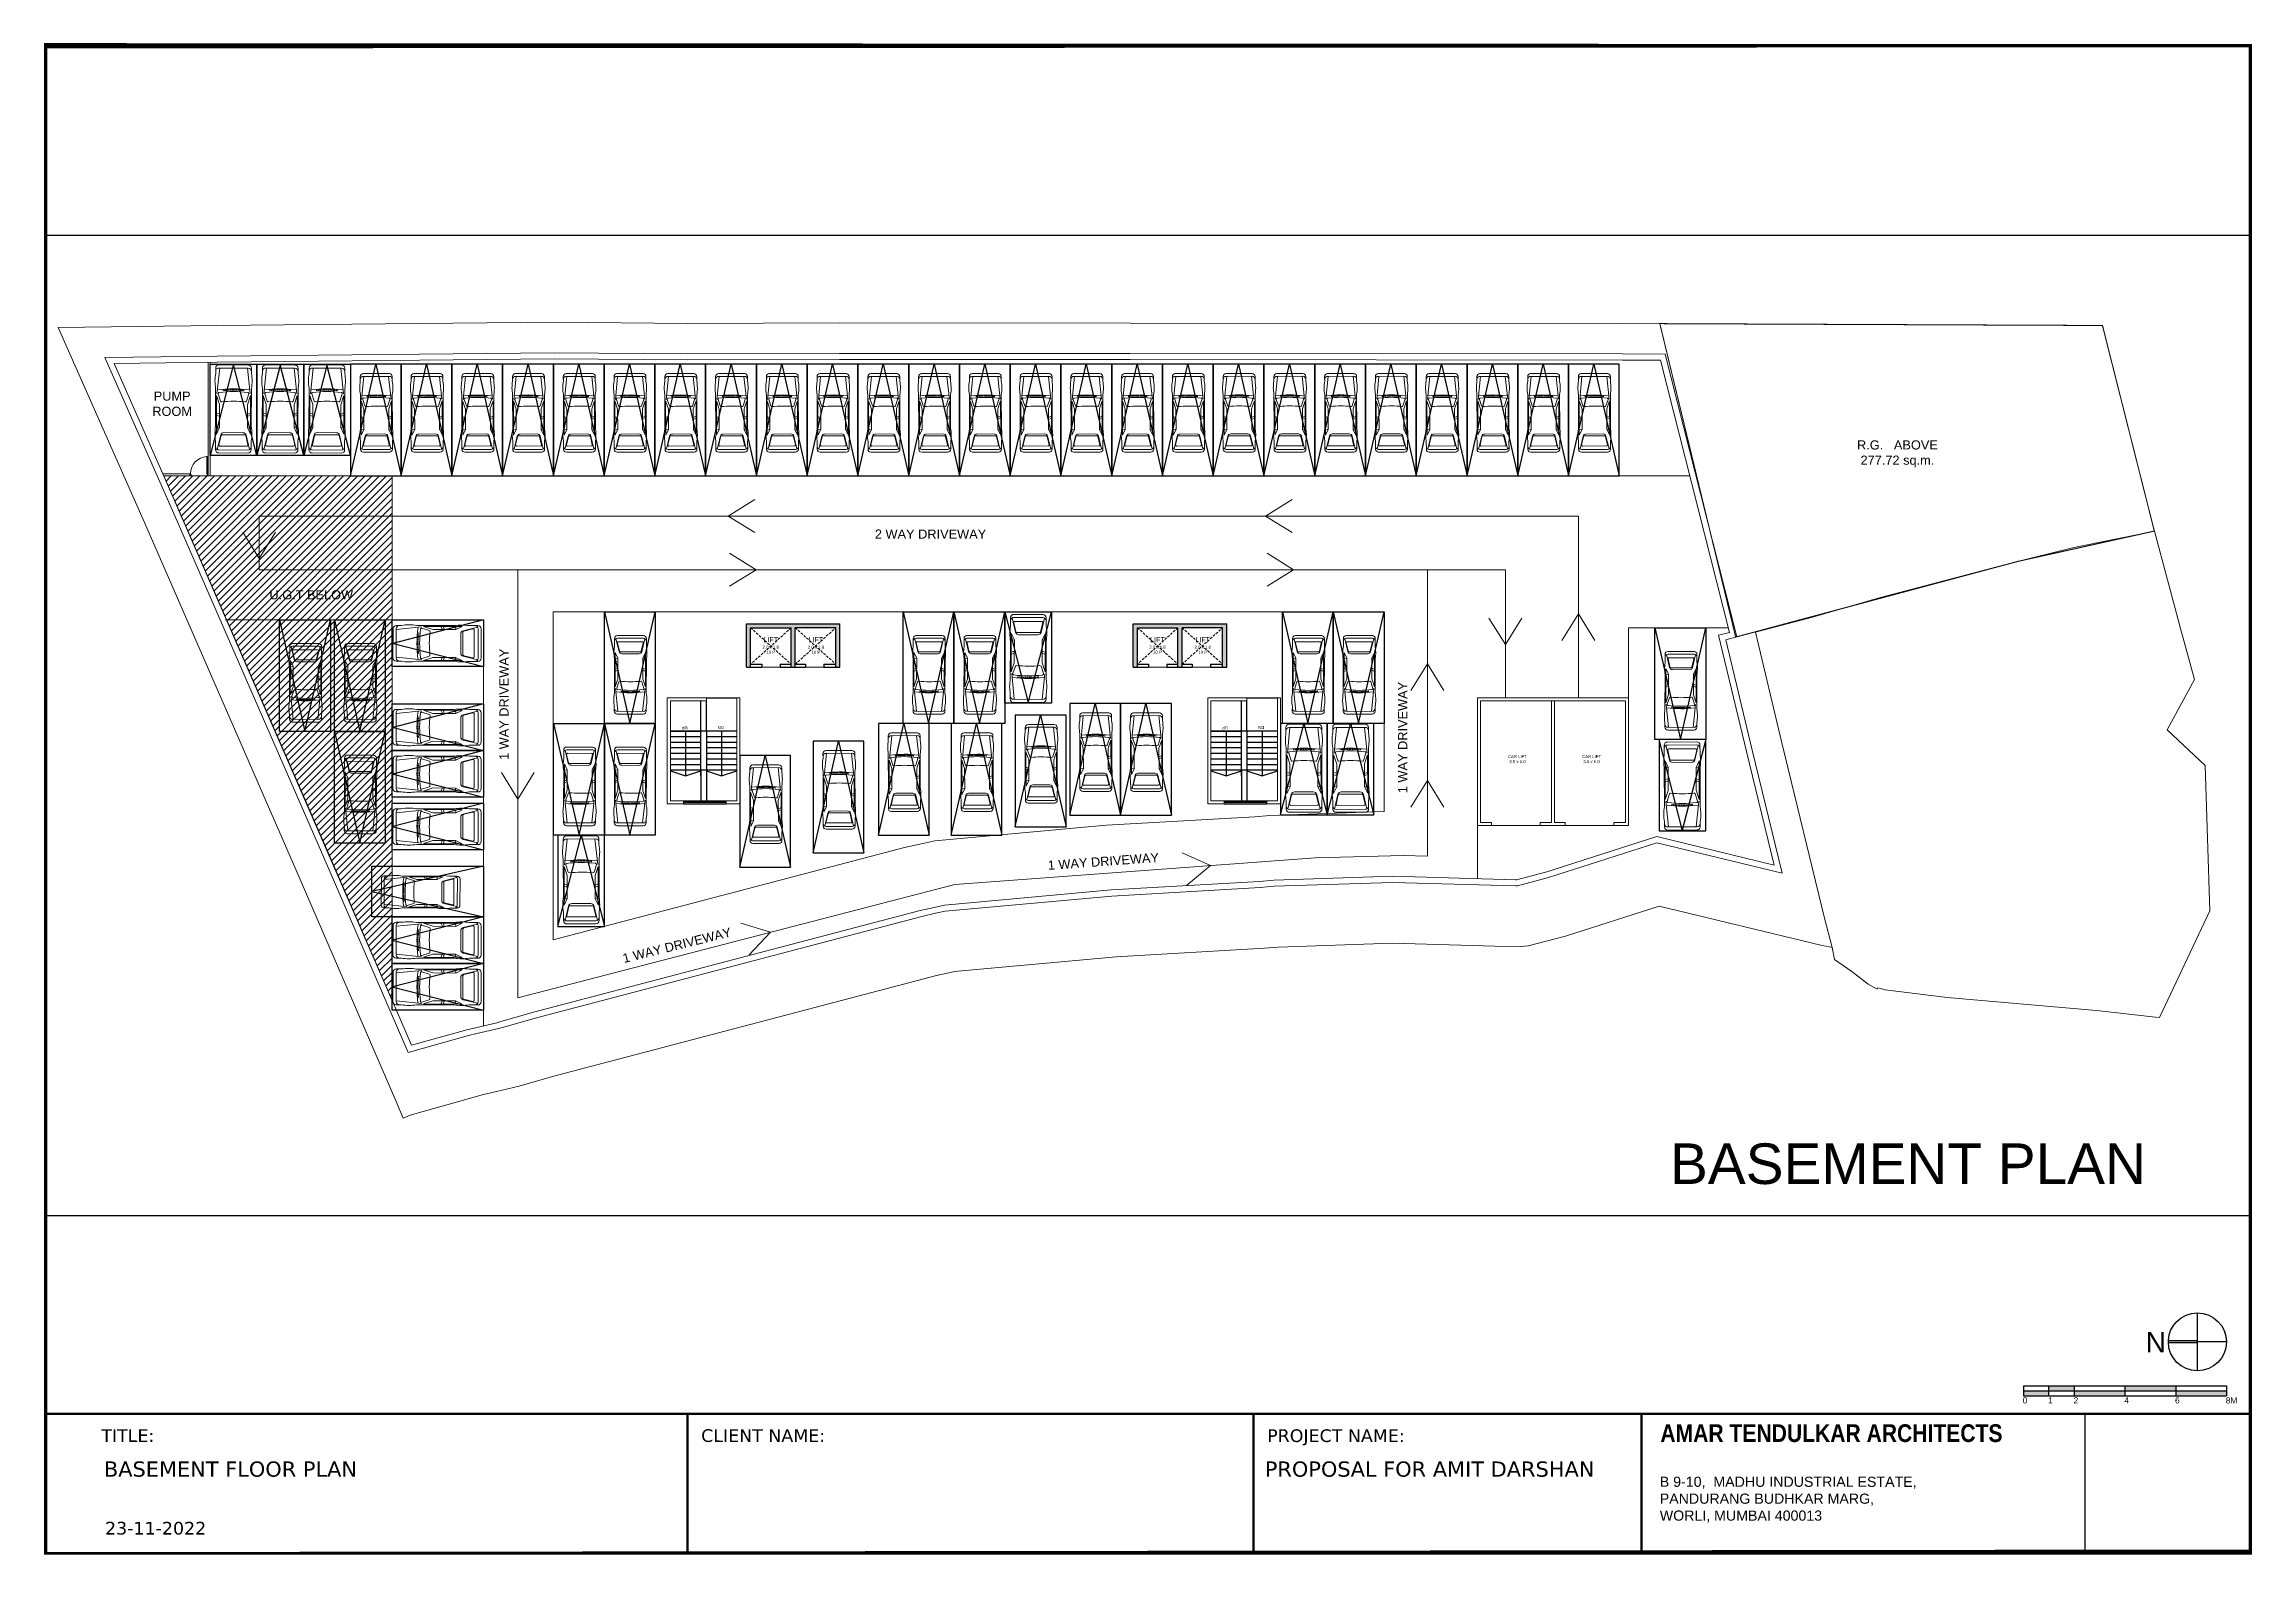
# Model space of a CAD drawing. Header units: inches. Extents: x 27644242 to 29005101, y -955243 to 216979.
# Drawn here: x 28689497 to 28798238, y 80426 to 154831 of the extents above; entities that cross this region are included whole.
import ezdxf

# ---------------------------------------------------------------- set-up
doc = ezdxf.new("R2010")
doc.units = ezdxf.units.IN
doc.header["$MEASUREMENT"] = 0
doc.header["$XCLIPFRAME"] = 0
doc.linetypes.add('HIDDEN', pattern=[0.375, 0.25, -0.125])
doc.layers.get('Defpoints').update_dxf_attribs({"color": 8})
for name, color, linetype, lineweight in [('AHC-A-COLUMN', 210, 'Continuous', 30), ('AHC-A-DUCT', 14, 'HIDDEN', 5), ('ATA_FORMAT', 7, 'Continuous', 50), ('CAR', 251, 'Continuous', 18), ('CAR BLOCKS', 1, 'Continuous', 13), ('Columns', 1, 'Continuous', 25), ('DOOR', 4, 'Continuous', 0), ('DOORS', 1, 'Continuous', 9), ('ELEVATION', 40, 'Continuous', 13), ('FURN', 250, 'Continuous', 0), ('RVA Site Boundary', 17, 'Continuous', 15), ('WALL', 7, 'Continuous', 20)]:
    doc.layers.add(name, color=color, linetype=linetype, lineweight=lineweight)
for name, color, linetype in [('ATA_FORMAT TEXT', 7, 'Continuous'), ('KPA Elevation Line 3', 252, 'Continuous'), ('KPA General Plan Line', 1, 'Continuous'), ('KPA Glass', 152, 'Continuous'), ('KPA Stair Line', 253, 'Continuous'), ('KPA Text', 7, 'Continuous'), ('text', 7, 'Continuous')]:
    doc.layers.add(name, color=color, linetype=linetype)
doc.styles.add('AMITS', font='arial.ttf')
doc.styles.add('arial', font='arial.ttf')
doc.styles.add('Notes', font='arial.ttf', dxfattribs={"height": 3})
doc.styles.get("Standard").update_dxf_attribs({"font": 'swiss.ttf'})
doc.styles.add('WORKING', font='arial.ttf')
picture_1 = doc.add_image_def('image1.jpg', size_in_pixel=(796, 763))

msp = doc.modelspace()

# ---------------------------------------------------------------- texts
at = {"layer": 'ATA_FORMAT TEXT', "insert": (28792999.40277253, 91359.85013952035, -1642.283168638189), "char_height": 1006.912642080031, "width": 698.187881861237, "attachment_point": 1, "style": 'Notes'}
msp.add_mtext('N', dxfattribs=at)
at = {"layer": 'ATA_FORMAT TEXT', "ltscale": 10, "attachment_point": 1, "rotation": 359.99716919179184}
for s, width, heights, insert, char_height in [('{\\fVerdana|b0|i0|c0|p34;TITLE:}', 43.03389641996762, [0], (28692313.52133311, 86567.43104651441, -1.917575e-09), 625), ('{\\fVerdana|b0|i0|c0|p34;CLIENT NAME:}', 9651.650664459914, [0], (28721857.74022997, 86567.38976475467, -1.917575e-09), 625), ('{\\fVerdana|b0|i0|c0|p34;PROJECT NAME:}', 9018.00198808685, [0], (28749736.14860857, 86564.31708807369, -1.917575e-09), 625), ('{\\W0.85;\\fArial|b1|i0|c0|p34;AMAR TENDULKAR ARCHITECTS}', 18866.82737044618, [0], (28769104.19775713, 86814.41487139334), 875), ('{\\fVerdana|b0|i0|c0|p34;BASEMENT FLOOR PLAN}', 22530.57236035541, [0], (28692438.52133311, 84981.35032454749, -1.917575e-09), 750), ('{\\fVerdana|b0|i0|c0|p34;PROPOSAL FOR AMIT DARSHAN}', 26143.05502451211, [3311.344637702859], (28749619.89169157, 84980.60161912312, -1.917575e-09), 750), ('{\\fVerdana|b0|i0|c0|p34;23-11-2022}', 25.6002801094013, [0], (28692496.57186068, 82003.42496331652, -1.917575e-09), 625)]:
    msp.add_mtext_dynamic_manual_height_columns(s, width=width, gutter_width=9.687955009770244, heights=heights, dxfattribs=dict(at, insert=insert, char_height=char_height))
at = {"layer": 'ATA_FORMAT TEXT', "ltscale": 10, "insert": (28769075.44568289, 84230.59277609606), "char_height": 500, "attachment_point": 1, "rotation": 359.99716919179184, "style": 'arial'}
msp.add_mtext_dynamic_manual_height_columns('B 9-10,  MADHU INDUSTRIAL ESTATE, \\PPANDURANG BUDHKAR MARG,\\PWORLI, MUMBAI 400013', width=16250.5163098909, gutter_width=9.687955009770244, heights=[0], dxfattribs=at)
at = {"layer": 'text', "ltscale": 100, "attachment_point": 1, "style": 'AMITS'}
for s, insert, char_height, width in [('\\pxqc;PUMP \\PROOM', (28691209.71733772, 137708.7672100335), 450, 9182.571212805808), ('\\pxi-3,l4,qc,t4;R.G.^I  ABOVE\\P277.72 sq.m.', (28772345.73264696, 135302.9450860222), 450, 16420.0712127998), ('\\pxqc;2 WAY DRIVEWAY', (28724945.16648366, 130909.0186974993), 450, 16420.0712127998), ('\\pxqc;U.G.T BELOW', (28698062.85635149, 127916.4324076427), 450, 9182.571212805808), ('\\pxqc;BASEMENT PLAN', (28764388.60843558, 100655.596286204), 2000, 33824.26720622554)]:
    msp.add_mtext(s, dxfattribs=dict(at, insert=insert, char_height=char_height, width=width))
at = {"layer": 'text', "ltscale": 100, "char_height": 450, "width": 16420.0712127998, "attachment_point": 1, "style": 'AMITS'}
for insert, rotation in [((28711920.87966637, 114085.0504996638), 90.00000000029502), ((28756187.3628814, 112447.0504996638), 90.00000000029502), ((28733462.31374889, 114192.5473878069), 4.097951481476118), ((28712641.10305192, 108662.2634311668), 13.950410184919717)]:
    msp.add_mtext('\\pxqc;1 WAY DRIVEWAY', dxfattribs=dict(at, insert=insert, rotation=rotation))

# ---------------------------------------------------------------- blocks, each defined once
blk = doc.blocks.new('NORTH')
blk.add_hatch(color=256).paths.add_polyline_path([(313536.2000191541, 1906938.207708859), (313536.2000191541, 1906943.886641466, -0.01760348503420178), (313536.600019154, 1906943.886641466), (313536.600019154, 1906938.207708859), (313536.4000191541, 1906938.207708859)])
for p, q in [((313536.200019154, 1906938.207708861), (313536.200019154, 1906943.890162164)), ((313536.600019154, 1906938.207708861), (313536.600019154, 1906943.890162164)), ((313530.7175658499, 1906938.207708861), (313542.0824724581, 1906938.207708861)), ((313536.4000191542, 1906932.525255556), (313536.4000191541, 1906938.207708861))]:
    blk.add_line(p, q)
blk.add_circle((313536.4000191541, 1906938.207708861), 5.682453304156658)
blk = doc.blocks.new('SCALE BAR 1-200_cad-block.com')
at = {"layer": 'ATA_FORMAT TEXT'}
h = blk.add_hatch(color=256, dxfattribs=at)
h.dxf.hatch_style = 1
h.paths.add_polyline_path([(199.9999999999991, 1.13686837721616e-13), (149.9999999999982, 1.13686837721616e-13), (149.9999999999982, -4.999999999999886), (199.9999999999991, -4.999999999999886)])
h.paths.add_polyline_path([(149.9999999999982, 5.000000000000057), (99.99999999999818, 5.000000000000057), (99.99999999999818, 1.13686837721616e-13), (149.9999999999982, 1.13686837721616e-13)])
h.paths.add_polyline_path([(99.99999999999818, 1.13686837721616e-13), (49.99999999999909, 1.13686837721616e-13), (49.99999999999909, -4.999999999999886), (99.99999999999818, -4.999999999999886)])
h.paths.add_polyline_path([(49.99999999999909, 5.000000000000057), (24.99999999999818, 5.000000000000057), (24.99999999999818, 1.13686837721616e-13), (49.99999999999909, 1.13686837721616e-13)])
h.paths.add_polyline_path([(24.99999999999818, 1.13686837721616e-13), (-9.094947017729282e-13, 1.13686837721616e-13), (-9.094947017729282e-13, -4.999999999999886), (24.99999999999818, -4.999999999999886)])
for p, q in [((-9.094947017729282e-13, 5.000000000000057), (-9.094947017729282e-13, -4.999999999999886)), ((-9.094947017729282e-13, 5.000000000000057), (199.9999999999991, 5.000000000000057)), ((-9.094947017729282e-13, 1.13686837721616e-13), (99.99999999999818, 1.13686837721616e-13)), ((49.99999999999909, 5.000000000000057), (49.99999999999909, -4.999999999999886)), ((99.99999999999818, 5.000000000000057), (99.99999999999818, -4.999999999999886)), ((99.99999999999818, 5.000000000000057), (99.99999999999818, -4.999999999999886)), ((99.99999999999818, 5.000000000000057), (99.99999999999818, -4.999999999999886)), ((99.99999999999818, 5.000000000000057), (99.99999999999818, -4.999999999999886)), ((149.9999999999982, 5.000000000000057), (149.9999999999982, -4.999999999999886)), ((199.9999999999991, 5.000000000000057), (199.9999999999991, -4.999999999999886)), ((-9.094947017729282e-13, -4.999999999999886), (199.9999999999991, -4.999999999999886))]:
    blk.add_line(p, q, dxfattribs=at)
for points in [[(24.99999999999818, -4.999999999999886), (24.99999999999818, 5.000000000000057)], [(99.99999999999818, 1.13686837721616e-13), (199.9999999999991, 1.13686837721616e-13)]]:
    blk.add_lwpolyline(points, dxfattribs=at)
at = {"layer": 'ATA_FORMAT TEXT', "char_height": 5.999999999999999, "width": 11.21467780635343, "attachment_point": 1, "style": 'WORKING'}
for s, insert in [('0', (-0.6895203280473652, -6.470079134106527)), ('1', (24.31047967195354, -6.470079134106527)), ('2', (49.31047967195263, -6.470079134106527)), ('4', (99.31047967195354, -6.470079134106527)), ('6', (149.3104796719535, -6.470079134106527)), ('8', (199.3104796719535, -6.470079134106527)), ('M', (203.7874059020724, -6.486601814112646))]:
    blk.add_mtext(s, dxfattribs=dict(at, insert=insert))
blk = doc.blocks.new('A$C6E20521E-flat-1-flatten-1')
at = {"layer": 'DOORS', "color": 251}
for p, q in [((-899.9873282499611, -5.018892261432484e-05), (-899.9873286634684, 103.4984941276998)), ((-872.9877083823085, 103.4984942361407), (-899.9873286634684, 103.4984941276998)), ((1.370534300804138e-05, 1.455191522836685e-10), (-899.9873282499611, -1.481217623222619e-06)), ((-872.9877082370222, 67.49900052427984), (-872.9877083823085, 103.4984942361407)), ((-845.9880880042911, 67.49900063286259), (-872.9877082370222, 67.49900052427984)), ((-845.9880877882242, 13.49976011757462), (-845.9880880042911, 67.49900063286259)), ((-62.99910065159202, 103.4984974906001), (-62.99910404905677, 948.8991733481562)), ((-62.99910404905677, 948.8991733481562), (-26.99961033836007, 948.8991734928568)), ((-26.99960694089532, 103.4984976353007), (-62.99910065159202, 103.4984974906001)), ((-53.99922686442733, 13.49976329991841), (-53.99922708049417, 67.49900381497355)), ((-53.99922708049417, 67.49900381497355), (-26.999606795609, 67.49900392343989)), ((-26.99960694089532, 103.4984976353007), (-26.99961033836007, 948.8991734928568)), ((-26.99960694089532, 103.4984976353007), (1.329183578491211e-05, 103.4984977437707)), ((-26.999606795609, 67.49900392343989), (-26.99960694089532, 103.4984976353007)), ((1.370534300804138e-05, -4.657285171560943e-05), (1.329183578491211e-05, 103.4984977437707)), ((-859.4878978766501, -5.002611578674987e-05), (-899.9873282499611, -5.018892261432484e-05)), ((-40.49941666796803, -4.673542207456194e-05), (1.370534300804138e-05, -4.657285171560943e-05))]:
    blk.add_line(p, q, dxfattribs=at)
at = {"layer": 'DOORS', "color": 251, "extrusion": (0, 0, -1)}
for centre, major_axis, ratio, start_param, end_param in [((-26.99960694089532, 103.4984976353589), (-729.2673378727984, -428.7948433508517), 0.9999999999999949, 0.5315346146767524, 2.05976489707718), ((-859.4878979288042, 13.49976006335783), (-11.69117850705555, -6.749905084067657), 0.9999999999999948, 3.665191426771261, 5.235987753503633), ((-40.4994167201221, 13.49976335410975), (-11.69117850705555, -6.749905084067657), 0.9999999999999948, 5.235987753503633, 6.806784080361053)]:
    blk.add_ellipse(centre, major_axis=major_axis, ratio=ratio, start_param=start_param, end_param=end_param, dxfattribs=at)
blk = doc.blocks.new('2 STACK PARKING')
at = {"layer": 'CAR', "color": 5, "linetype": 'Continuous'}
for p, q in [((9295026.438808009, -1460451.30182579, -2.134687830094667e-09), (9295029.660501007, -1459164.519966546, -2.134682264991343e-09)), ((9295157.840647202, -1460451.630814252, -2.134460848562652e-09), (9295161.062340198, -1459164.848955008, -2.134455283459328e-09)), ((9295551.278186826, -1459023.412669063, -2.133781230559999e-09), (9295172.4294261, -1459022.464152117, -2.134435648128586e-09)), ((9295815.977438496, -1459250.661674543, -2.133323993111598e-09), (9295185.429169979, -1459095.94890314, -2.134413192569368e-09)), ((9295335.643700788, -1459220.483841914, -2.134153714280909e-09), (9295332.67990273, -1460404.259446009, -2.134158833900448e-09)), ((9295793.177614512, -1459272.336031726, -2.133363377179656e-09), (9295394.433521347, -1459174.560424161, -2.134052161641924e-09)), ((9295829.28072244, -1459318.641898103, -2.133301013221904e-09), (9295826.802245867, -1460308.574425483, -2.133305294504516e-09)), ((9295862.233917268, -1459060.699980287, -2.133244090375974e-09), (9296148.167520488, -1459197.164833045, -2.132750173032714e-09)), ((9297557.708830407, -1459064.944910859, -2.130315352881547e-09), (9295862.233917268, -1459060.699980287, -2.133244090375974e-09)), ((9295922.324941205, -1460231.015077197, -2.133140290058128e-09), (9295924.432353519, -1459389.289953887, -2.133136649746254e-09)), ((9296163.284658898, -1459061.453715708, -2.13272405991849e-09), (9296148.167520488, -1459197.164833045, -2.132750173032714e-09)), ((9296148.167520488, -1459197.164833045, -2.132750173032714e-09), (9297156.933810465, -1459199.690463376, -2.13100764553574e-09)), ((9297873.483380128, -1459029.22673316, -2.129769888742628e-09), (9296211.90927923, -1459025.066679452, -2.132640066491272e-09)), ((9296684.83552132, -1459062.759513384, -2.131823140916864e-09), (9296650.739729617, -1459198.423114202, -2.131882037467196e-09)), ((9296795.520191982, -1459063.036632637, -2.131631945905651e-09), (9296731.43521642, -1459198.625150066, -2.131742645314594e-09)), ((9297156.933810465, -1459199.690463376, -2.13100764553574e-09), (9297557.708830407, -1459064.944910859, -2.130315352881547e-09)), ((9297309.511520488, -1459248.316229767, -2.130744085127562e-09), (9297630.960714161, -1459144.955076962, -2.130188818695267e-09)), ((9297636.028302647, -1459088.32118157, -2.130180065020241e-09), (9298765.185868071, -1459206.904284694, -2.128229575471061e-09)), ((9297814.708455423, -1459358.527945474, -2.129871415650743e-09), (9297759.354150303, -1459363.170259481, -2.129967033832779e-09)), ((9297818.783250622, -1459409.099926106, -2.12986437691169e-09), (9297763.285167692, -1459413.307254786, -2.129960243453323e-09)), ((9297822.423060495, -1459459.815684548, -2.129858089559652e-09), (9297766.781537728, -1459463.443161872, -2.129954203877072e-09)), ((9297825.483719748, -1459510.385126105, -2.129852802623563e-09), (9297769.843285197, -1459513.577956076, -2.12994891506121e-09)), ((9297827.964527704, -1459561.097982774, -2.129848517313752e-09), (9297772.470409978, -1459563.711686848, -2.129944377005951e-09)), ((9297830.155579, -1459611.810113984, -2.129844732525174e-09), (9297774.518046161, -1459613.843966764, -2.12994083995045e-09)), ((9297831.766778942, -1459662.665685032, -2.129841949362981e-09), (9297776.13069702, -1459664.120024492, -2.129938054281965e-09)), ((9297832.798828322, -1459713.37491447, -2.129840166616629e-09), (9297777.163834557, -1459714.394631302, -2.129936269655947e-09)), ((9297833.395867588, -1459764.227946382, -2.12983913530011e-09), (9297777.76268744, -1459764.523283925, -2.129935235206617e-09)), ((9297833.558671713, -1459814.934999506, -2.129838854074751e-09), (9297777.926579721, -1459814.795714421, -2.129934952101591e-09)), ((9298759.685223617, -1459031.445501052, -2.128239077200359e-09), (9298530.057978185, -1459030.870587376, -2.128635731800337e-09)), ((9298762.046875563, -1460460.654601681, -2.128234997718824e-09), (9298765.26856856, -1459173.872742437, -2.1282294326155e-09)), ((9298898.519345049, -1460460.996285391, -2.127999257257409e-09), (9298901.741038045, -1459174.214426146, -2.127993692154085e-09)), ((9295547.343383163, -1460595.019267831, -2.133788027479806e-09), (9295168.494622437, -1460594.070750884, -2.134442445048393e-09)), ((9295813.177227862, -1460369.098548686, -2.133328830152718e-09), (9295181.862165978, -1460520.652015173, -2.13441935415765e-09)), ((9295790.467721652, -1460354.69893104, -2.133368058207234e-09), (9295391.239032399, -1460450.476668254, -2.134057679753389e-09)), ((9295858.48192522, -1460559.289483041, -2.133250571509791e-09), (9296145.095268749, -1460424.258105953, -2.132755479993488e-09)), ((9297553.956838356, -1460563.534413613, -2.130321834015364e-09), (9295858.48192522, -1460559.289483041, -2.133250571509791e-09)), ((9296145.095268749, -1460424.258105953, -2.132755479993488e-09), (9297153.861558726, -1460426.783736283, -2.131012952496514e-09)), ((9296159.532666847, -1460560.043218462, -2.132730541052308e-09), (9296145.095268749, -1460424.258105953, -2.132755479993488e-09)), ((9297869.548576465, -1460600.833331928, -2.129776685662436e-09), (9296207.974475566, -1460596.67327822, -2.13264686341108e-09)), ((9296681.08352927, -1460561.349016137, -2.131829622050681e-09), (9296647.66747788, -1460425.51638711, -2.131887344427971e-09)), ((9296791.768199932, -1460561.626135391, -2.131638427039469e-09), (9296728.36296468, -1460425.718422974, -2.131747952275368e-09)), ((9297153.861558726, -1460426.783736283, -2.131012952496514e-09), (9297553.956838356, -1460563.534413613, -2.130321834015364e-09)), ((9297306.680841336, -1460378.922586945, -2.130748974799539e-09), (9297627.608441336, -1460483.892047174, -2.130194609360197e-09)), ((9297632.392381502, -1460540.550607664, -2.130186345654949e-09), (9298762.129576052, -1460427.623059424, -2.128234854863262e-09)), ((9297812.42330952, -1460271.241942352, -2.129875362976905e-09), (9297757.092943978, -1460266.322509092, -2.129970939806081e-09)), ((9297816.751284396, -1460220.690999588, -2.129867886899143e-09), (9297761.27496473, -1460216.205826257, -2.129963715847246e-09)), ((9297820.644999342, -1460169.994102699, -2.129861160955357e-09), (9297765.022338128, -1460166.088055203, -2.129957242691618e-09)), ((9297823.95883827, -1460119.44062086, -2.129855436680559e-09), (9297768.335088836, -1460115.969220718, -2.129951520296593e-09)), ((9297826.6935513, -1460068.740822199, -2.129850712778999e-09), (9297771.213216977, -1460065.849273351, -2.129946548661957e-09)), ((9297829.13850767, -1460018.040298079, -2.129846489398674e-09), (9297773.511856524, -1460015.727875128, -2.129942578027078e-09)), ((9297831.004338203, -1459967.19343241, -2.129843266391479e-09), (9297775.37623614, -1459965.46052278, -2.129939357526176e-09)), ((9297832.290292656, -1459916.490006517, -2.129841045053379e-09), (9297776.661102436, -1459915.191719515, -2.129937138067742e-09)), ((9297833.141962515, -1459865.640601713, -2.129839573891859e-09), (9297777.51095868, -1459865.066694, -2.129935670039033e-09)), ((9298755.750419954, -1460603.052099819, -2.128245874120167e-09), (9298526.123174522, -1460602.477186144, -2.128642528720144e-09))]:
    blk.add_line(p, q, dxfattribs=at)
at = {"layer": 'CAR', "color": 5, "linetype": 'Continuous', "extrusion": (1.727384741427128e-15, 1.380506584136771e-30, -1)}
for centre, major_axis, ratio, start_param, end_param in [((9295171.868508514, -1459164.671431191, -2.134436617049065e-09), (100.3042289177643, -100.8077494232391), 0.9999999999998849, 2.354755850198277, 3.928431446659558), ((9298622.813589405, -1459173.558608333, -2.128475507172832e-09), (100.478643424459, -100.9830394790659), 0.9999999999998027, 3.9272892159279, 5.497488605212124), ((9298759.28605889, -1459173.900292043, -2.128239766711418e-09), (100.4786434244525, -100.9830394790593), 0.9999999999999326, 3.927289215927835, 5.497488605212189), ((9295168.645791123, -1460451.862445929, -2.134442183921914e-09), (100.3044381942612, -100.80795975029), 0.9999999999996046, 0.7839573940996849, 2.357633095283449)]:
    blk.add_ellipse(centre, major_axis=major_axis, ratio=ratio, start_param=start_param, end_param=end_param, dxfattribs=at)
at = {"layer": 'CAR', "color": 5, "linetype": 'Continuous', "extrusion": (1.727384741427128e-15, 8.874685183736383e-31, -1)}
blk.add_ellipse((9295303.517229905, -1459165.248194158, -2.134209209056506e-09), major_axis=(100.9830920608079, 100.4786957435627), ratio=0.9999999999999857, start_param=3.927289756978919, end_param=5.497487802361271, dxfattribs=at)
at = {"layer": 'CAR', "color": 5, "linetype": 'Continuous', "extrusion": (1.727384741427128e-15, 9.860761315262648e-31, -1)}
blk.add_ellipse((9295383.125605358, -1459220.676551949, -2.134071694763461e-09), major_axis=(33.65902089528596, 33.49089882816367), ratio=0.9999999999996841, start_param=3.928545189765841, end_param=5.735744042454043, dxfattribs=at)
at = {"layer": 'CAR', "color": 5, "linetype": 'Continuous', "extrusion": (1.727384741427137e-15, 6.594384129581896e-31, -1)}
blk.add_ellipse((9295875.978398582, -1461266.99091548, -2.133220348368675e-09), major_axis=(68.96206425907432, 2265.903245525958), ratio=0.9999999999991009, start_param=-0.1741516770139135, end_param=0.1183085555271117, dxfattribs=at)
at = {"layer": 'CAR', "color": 5, "linetype": 'Continuous', "extrusion": (1.727384741427128e-15, 7.888609052210118e-31, -1)}
blk.add_ellipse((9295781.780496491, -1459318.449092746, -2.133383064387421e-09), major_axis=(33.67199106240286, 33.50380421112319), ratio=0.9999999999999272, start_param=5.737583619485585, end_param=7.070139291979062, dxfattribs=at)
at = {"layer": 'CAR', "color": 5, "linetype": 'Continuous', "extrusion": (1.727384741427128e-15, 1.479114197289397e-30, -1)}
blk.add_ellipse((9295781.921819722, -1459389.043502819, -2.133382820267828e-09), major_axis=(100.517708367451, -101.022300525453), ratio=0.9999999999998512, start_param=4.165790884222622, end_param=5.497012688833586, dxfattribs=at)
at = {"layer": 'CAR', "color": 5, "linetype": 'Continuous', "extrusion": (1.727384741427127e-15, 9.229056293503634e-31, -1)}
blk.add_ellipse((9292570.643024309, -1459801.758330623, -2.138929934259493e-09), major_axis=(25.12340922383965, -4732.910168958866), ratio=0.9999999999991547, start_param=4.611167037090947, end_param=4.829234652298896, dxfattribs=at)
at = {"layer": 'CAR', "color": 5, "linetype": 'Continuous', "extrusion": (1.727384741427129e-15, 1.67632942359465e-30, -1)}
blk.add_ellipse((9297324.21250922, -1459293.663285686, -2.130718690863943e-09), major_axis=(33.62359755641985, -33.79238576226282), ratio=0.9999999999997994, start_param=2.251921085575994, end_param=3.610989443870058, dxfattribs=at)
at = {"layer": 'CAR', "color": 5, "linetype": 'Continuous', "extrusion": (1.727384741427127e-15, 9.860761315262648e-31, -1)}
blk.add_ellipse((9297645.6331301, -1459190.041404815, -2.130163473787858e-09), major_axis=(33.44248620236474, -33.61036524135078), ratio=0.9999999999999228, start_param=3.60986705753477, end_param=5.37848257967341, dxfattribs=at)
at = {"layer": 'CAR', "color": 5, "linetype": 'Continuous', "extrusion": (1.727384741427127e-15, 9.313797211056673e-31, -1)}
blk.add_ellipse((9292540.264119098, -1459801.682271495, -2.138982410316814e-09), major_axis=(13.41657772034649, 5189.273057177977), ratio=0.9999999999989146, start_param=1.448997990874595, end_param=1.69243113933281, dxfattribs=at)
at = {"layer": 'CAR', "color": 5, "linetype": 'Continuous', "extrusion": (1.727384741427127e-15, 9.313797211056673e-31, -0.9999999999999999)}
blk.add_ellipse((9292599.069515068, -1459801.829501525, -2.138880830773103e-09), major_axis=(-10.6839107654894, -5248.547646320263), ratio=0.999999999999136, start_param=4.579638022057148, end_param=4.846076111029837, dxfattribs=at)
at = {"layer": 'CAR', "color": 5, "linetype": 'Continuous', "extrusion": (1.727384741427127e-15, 9.321500930834222e-31, -0.9999999999999997)}
for centre, start_param, end_param in [((9298197.22008901, -1460847.607581149, -2.129210670891462e-09), -0.17888798503589, 0.1784986527604464), ((9298202.386465637, -1458784.096338155, -2.12920174657131e-09), 2.962704668553904, 3.320091306350239)]:
    blk.add_ellipse(centre, major_axis=(4.983764769070905, 1846.967656246575), ratio=0.9999999999994426, start_param=start_param, end_param=end_param, dxfattribs=at)
at = {"layer": 'CAR', "color": 5, "linetype": 'Continuous', "extrusion": (1.727384741427129e-15, -5.916456789157589e-31, -1)}
blk.add_ellipse((9295300.295750108, -1460451.944899214, -2.134214773791554e-09), major_axis=(100.9830570062914, 100.4786608641385), ratio=0.9999999999999848, start_param=2.356493831613128, end_param=3.926692016621437, dxfattribs=at)
at = {"layer": 'CAR', "color": 5, "linetype": 'Continuous', "extrusion": (1.727384741427129e-15, 1.774937036747277e-30, -1)}
blk.add_ellipse((9295380.162177179, -1460404.304421933, -2.134076813744076e-09), major_axis=(33.49091626788691, -33.65903842255545), ratio=0.9999999999991023, start_param=0.5474415265260282, end_param=2.354638145189695, dxfattribs=at)
at = {"layer": 'CAR', "color": 5, "linetype": 'Continuous', "extrusion": (1.727384741427126e-15, 9.506390205495403e-31, -1)}
blk.add_ellipse((9295883.273868205, -1458353.095030813, -2.133207746285767e-09), major_axis=(8.05035651377325, 2266.938301073066), ratio=0.9999999999985448, start_param=2.994315227749973, end_param=3.286775058868014, dxfattribs=at)
at = {"layer": 'CAR', "color": 5, "linetype": 'Continuous', "extrusion": (1.727384741427128e-15, 1.97215226305253e-30, -1)}
blk.add_ellipse((9295779.301650165, -1460308.529304785, -2.133387346308743e-09), major_axis=(33.50380421110123, -33.67199106238079), ratio=0.9999999999998156, start_param=-0.7869518554955146, end_param=0.5456023509164051, dxfattribs=at)
at = {"layer": 'CAR', "color": 5, "linetype": 'Continuous', "extrusion": (1.727384741427126e-15, -9.860761315262648e-32, -1)}
blk.add_ellipse((9295779.814959968, -1460230.547927439, -2.13338645962522e-09), major_axis=(100.5177083674455, -101.0223005254475), ratio=0.9999999999998026, start_param=-0.78462370844907, end_param=0.5465978343653517, dxfattribs=at)
at = {"layer": 'CAR', "color": 5, "linetype": 'Continuous', "extrusion": (1.727384741427127e-15, 2.958228394578796e-30, -1)}
blk.add_ellipse((9297321.608713586, -1460333.649712281, -2.130723188620791e-09), major_axis=(33.79240328952486, 33.6236149961357), ratio=0.9999999999997156, start_param=2.67219560151217, end_param=4.0312642390599, dxfattribs=at)
at = {"layer": 'CAR', "color": 5, "linetype": 'Continuous', "extrusion": (1.727384741427127e-15, 1.183291357831518e-30, -1)}
blk.add_ellipse((9297642.506435597, -1460438.879754234, -2.130168874792232e-09), major_axis=(33.44252108177596, -33.6104002958543), ratio=0.9999999999999932, start_param=-0.6660935992890086, end_param=1.102522062478045, dxfattribs=at)
at = {"layer": 'CAR', "color": 5, "linetype": 'Continuous', "extrusion": (1.727384741427129e-15, 2.169367489357782e-30, -1)}
for centre in [(9298619.59210936, -1460460.255412291, -2.128481071908307e-09), (9298756.064578844, -1460460.597096001, -2.128245331446893e-09)]:
    blk.add_ellipse(centre, major_axis=(100.4786259847375, -100.9830219517981), ratio=0.9999999999999917, start_param=-0.7850996248275717, end_param=0.7850998866274752, dxfattribs=at)
blk = doc.blocks.new('G$CAFEE6D91-flatten-11')
at = {"layer": 'CAR BLOCKS', "color": 34, "lineweight": 25, "ltscale": 50, "true_color": 0x8f5304}
for p, q in [((-5658.718098152458, -2116.314125618082), (-1766.20020111464, 1769.326316834893)), ((-1766.20020111464, 1769.326316834893), (-4775.617997594207, -3000.977284035645)), ((-1766.20020111464, 1769.326316834893), (0, 1.164153218269348e-10)), ((-4775.617997594207, -3000.977284035645), (0, 1.164153218269348e-10)), ((0, 1.164153218269348e-10), (-3892.517897035985, -3885.640442452976)), ((-3892.517897035985, -3885.640442452976), (-5658.718098152458, -2116.314125618082))]:
    blk.add_line(p, q, dxfattribs=at)
at = {"layer": 'CAR BLOCKS', "rotation": 224.9493390327795}
blk.add_blockref('2 STACK PARKING', (7608029.774089246, 5533648.671876453, 2.095475792884827e-09), dxfattribs=at)
blk = doc.blocks.new('SC')
at = {"layer": 'CAR BLOCKS', "color": 225, "lineweight": 30, "ltscale": 50, "true_color": 0x9d488e}
for p, q in [((472456.8636769007, -184354.1186270373), (474052.5330064215, -182697.664766881)), ((474052.5330064215, -182697.664766881), (477293.4209936846, -185819.6264985516)), ((476495.5863289242, -186647.8534286304), (474052.5330064215, -182697.664766881)), ((475697.7516641637, -187476.0803587092), (472456.8636769007, -184354.1186270373)), ((472456.8636769007, -184354.1186270373), (476479.0108662697, -186621.0524562417)), ((477293.4209936846, -185819.6264985516), (475697.7516641638, -187476.0803587093))]:
    blk.add_line(p, q, dxfattribs=at)
at = {"layer": 'CAR BLOCKS', "xscale": 1.120302288223227, "yscale": 1.120302288223227, "zscale": 1.120302288223227, "rotation": 316.0707748123448}
blk.add_blockref('2 STACK PARKING', (-5891626.059010068, 8218613.757998142, 2.393815756729367e-09), dxfattribs=at)
blk = doc.blocks.new('FFFF')
at = {"layer": 'Columns', "ltscale": 500, "transparency": 33554610}
h = blk.add_hatch(color=256, dxfattribs=at)
h.dxf.hatch_style = 1
h.paths.add_polyline_path([(27448525.24615743, -46437.56585687399), (27450525.24615743, -46437.56585687399), (27450525.24615743, -48237.56585687399), (27450525.24615743, -48387.56585687399), (27450725.24615743, -48387.56585687399), (27450725.24615743, -46237.56585687399), (27446125.24615743, -46237.56585687399), (27446125.24615743, -48387.56585687399), (27446325.24615743, -48387.56585687399), (27446325.24615743, -48237.56585687399), (27446325.24615743, -46437.56585687399), (27448325.24615743, -46437.56585687399), (27448325.24615743, -48237.56585687399), (27448325.24615743, -48387.56585687399), (27448525.24615743, -48387.56585687399), (27448525.24615743, -48237.56585687399), (27448519.53533646, -48237.56585687399), (27448525.24615743, -48232.44075227244)])
at = {"color": 8, "ltscale": 500}
for p, q in [((27446325.24615743, -46437.56585687399), (27448325.24615743, -48237.56585687399)), ((27448325.24615743, -46437.56585687399), (27446325.24615743, -48237.56585687399)), ((27448519.53533646, -48237.56585687399), (27450525.24615743, -46437.56585687399)), ((27448525.24615743, -46437.56585687399), (27450525.24615743, -48237.56585687399))]:
    blk.add_line(p, q, dxfattribs=at)
at = {"layer": 'AHC-A-COLUMN', "ltscale": 500}
for p, q in [((27446125.24615743, -48387.56585687399), (27446125.24615743, -46237.56585687399)), ((27446125.24615743, -46237.56585687399), (27450725.24615743, -46237.56585687399)), ((27446325.24615743, -46437.56585687399), (27448325.24615743, -46437.56585687399)), ((27446325.24615743, -48387.56585687399), (27446325.24615743, -46437.56585687399)), ((27448325.24615743, -48387.56585687399), (27448325.24615743, -46437.56585687399)), ((27450525.24615743, -46437.56585687399), (27448525.24615743, -46437.56585687399)), ((27448525.24615743, -48387.56585687399), (27448525.24615743, -46437.56585687399)), ((27450525.24615743, -48387.56585687399), (27450525.24615743, -46437.56585687399)), ((27450725.24615743, -48387.56585687399), (27450725.24615743, -46237.56585687399)), ((27446125.24615743, -48387.56585687399), (27446875.24615743, -48387.56585687399)), ((27446325.24615743, -48237.56585687399), (27446875.24615743, -48237.56585687399)), ((27446875.24615743, -48237.56585687399), (27446875.24615743, -48387.56585687399)), ((27447775.24615743, -48237.56585687399), (27447775.24615743, -48387.56585687399)), ((27447775.24615743, -48237.56585687399), (27448325.24615743, -48237.56585687399)), ((27447775.24615743, -48387.56585687399), (27449025.24615743, -48387.56585687399)), ((27448519.53533646, -48237.56585687399), (27449025.24615743, -48237.56585687399)), ((27449025.24615743, -48237.56585687399), (27449025.24615743, -48387.56585687399)), ((27449925.24615743, -48237.56585687399), (27449925.24615743, -48387.56585687399)), ((27449925.24615743, -48237.56585687399), (27450525.24615743, -48237.56585687399)), ((27449925.24615743, -48387.56585687399), (27450725.24615743, -48387.56585687399))]:
    blk.add_line(p, q, dxfattribs=at)
at = {"layer": 'FURN', "ltscale": 500}
blk.add_line((27446875.24615743, -48387.56585687399), (27449925.24615743, -48387.56585687399), dxfattribs=at)
at = {"layer": 'text', "ltscale": 100, "char_height": 300, "width": 1823.982881505042, "attachment_point": 1, "style": 'AMITS'}
for insert in [(27446404.42097889, -46901.19155707996), (27448631.11521077, -46901.19155707996)]:
    blk.add_mtext('\\pxqc;{\\H0.833333x;LIFT\\P\\H0.6x;2.0 x 1.8\\P10 P}', dxfattribs=dict(at, insert=insert))
blk = doc.blocks.new('A$C69BC79EC')
for p, q in [((980, 3480), (230, 3229.999999996275)), ((980, 1280), (980, 3480)), ((1730, 3229.999999996275), (980, 3480)), ((2755, 3480), (2005, 3229.999999996275)), ((2755, 1280), (2755, 3480)), ((3505, 3229.999999996275), (2755, 3480))]:
    blk.add_line(p, q)
at = {"layer": 'KPA Elevation Line 3'}
for p, q in [((1730, 1280), (1730, 3480)), ((2005, 3480), (2005, 1280)), ((1730, 3205), (2005, 3205)), ((1730, 1280), (2005, 1280))]:
    blk.add_line(p, q, dxfattribs=at)
at = {"layer": 'KPA General Plan Line'}
blk.add_line((1730, -370), (230, -370), dxfattribs=at)
at = {"layer": 'KPA Glass', "ltscale": 500}
for p, q in [((2855, 4855), (755, 4855)), ((2855, 4779.999999998137), (755, 4779.999999998137)), ((2855, 4705), (755, 4705))]:
    blk.add_line(p, q, dxfattribs=at)
at = {"layer": 'KPA Stair Line', "ltscale": 500}
for p, q in [((1730, 3205), (1730, 4705)), ((2005, 3205), (2005, 4705)), ((1730, 1280), (1730, -220)), ((2005, 1280), (2005, -220))]:
    blk.add_line(p, q, dxfattribs=at)
at = {"layer": 'KPA Stair Line'}
for p, q in [((230, 3205), (1730, 3205)), ((230, 2930), (1730, 2930)), ((230, 2655), (1730, 2655)), ((230, 2380), (1730, 2380)), ((2005, 3205), (3505, 3205)), ((2005, 2930), (3505, 2930)), ((2005, 2655), (3505, 2655)), ((2005, 2380), (3505, 2380)), ((230, 2105), (1730, 2105)), ((230, 1830), (1730, 1830)), ((230, 1555), (1730, 1555)), ((230, 1280), (1730, 1280)), ((2005, 2105), (3505, 2105)), ((2005, 1830), (3505, 1830)), ((2005, 1555), (3505, 1555)), ((3505, 1280), (2005, 1280)), ((2005, 1280), (3505, 1280))]:
    blk.add_line(p, q, dxfattribs=at)
at = {"layer": 'WALL', "ltscale": 500}
for p, q in [((755, 4854.999999992549), (79.99999999627471, 4854.999999997337)), ((79.99999999627471, -370), (79.99999999627471, 4854.999999997337)), ((755, 4704.999999992549), (229.9999999962747, 4704.999999996275)), ((229.9999999962747, -370), (229.9999999962747, 4704.999999996275)), ((755, 4704.999999996275), (755, 4854.999999992549)), ((2855, 4704.999999996275), (2855, 4855)), ((3655, 4854.999999994325), (2855, 4855)), ((3505, 4704.999999995387), (2855, 4705)), ((3505, 4704.999999995387), (3505, -220)), ((3655, 4854.999999994325), (3655, -370)), ((79.99999999627471, -370), (230, -370)), ((1730, -220), (3505, -220)), ((1730, -220), (1730, -370)), ((1730, -370), (3655, -370))]:
    blk.add_line(p, q, dxfattribs=at)
at = {"layer": 'KPA Text', "extrusion": (-0.0211684914087696, 5.594003454425956e-15, 0.9997759223803486)}
for s, p in [('DN', (-1022.789288384432, 877.3481881730258, -17.51763832254801)), ('UP', (-1034.500082685554, 2659.129080928862, -55.24370541074313))]:
    blk.add_text(s, height=150, rotation=90, dxfattribs=at).set_placement(p)
blk = doc.blocks.new('DFFFFF2233')
at = {"layer": 'WALL', "color": 4, "ltscale": 500}
for p, q in [((-3800, 2049.223689509701), (0, 2049.223689509701)), ((-3800, -4250.776310490299), (-3800, 2049.223689509701)), ((-3650, 1899.223689509701), (3500, 1899.223689509701)), ((-3650, -4100.776310490299), (-3650, 1899.223689509701)), ((-150, 2049.223689509701), (3650, 2049.223689509701)), ((-150, -4100.776310490299), (-150, 1899.310552035742)), ((0, -4100.776783381931), (0, 1899.223216618069)), ((3500, 1899.223689509701), (3500, -4100.776310490299)), ((3650, 2049.223689509701), (3650, -4250.776310490299)), ((0, -4250.776310490299), (-3800, -4250.776310490299)), ((-3100, -4100.776310490299), (-3650, -4100.776310490299)), ((-3100, -4100.776310490299), (-3100, -4250.776310490299)), ((-150, -4100.776310490299), (-700, -4100.776310490299)), ((-700, -4100.776310490299), (-700, -4250.776310490299)), ((-150, -4250.776783381931), (-150, -4250.776310490299)), ((524.9999790415168, -4250.776310490299), (-150, -4250.776310490299)), ((524.9999790415168, -4100.776310490299), (0, -4100.776310490299)), ((524.9999790415168, -4100.776310490299), (524.9999790415168, -4250.776310490299)), ((524.9999790415168, -4250.776310490299), (2924.999979041517, -4250.776310490299)), ((3500, -4100.776310490299), (2924.999979041517, -4100.776310490299)), ((2924.999979041517, -4100.776310490299), (2924.999979041517, -4250.776310490299)), ((3650, -4250.776310490299), (2924.999979041517, -4250.776310490299))]:
    blk.add_line(p, q, dxfattribs=at)
at = {"layer": 'text', "ltscale": 100, "char_height": 150, "width": 1715.234679162502, "attachment_point": 1, "style": 'AMITS'}
for insert in [(-2683.44107536599, -773.5), (966.5589246340096, -773.5)]:
    blk.add_mtext('\\pxqc;CAR LIFT\\P3.5 x 6.0', dxfattribs=dict(at, insert=insert))

# ---------------------------------------------------------------- hatches: boundary and pattern name
at = {"layer": 'WALL', "ltscale": 500, "transparency": 33554559}
h = msp.add_hatch(dxfattribs=at)
h.set_pattern_fill('ANSI31', color=4, scale=2000)
h.set_pattern_definition([(45, (1144932.933544617, 13523.97792183141), (-176.7766952966369, 176.7766952966369), [])])
h.paths.add_polyline_path([(28706642.86829236, 133555.8577657335), (28695387.86055237, 133555.8577657335), (28706642.86829237, 107688.404051257)])

# ---------------------------------------------------------------- linework, layer by layer
at = {"layer": 'ATA_FORMAT'}
for p, q in [((28798160.52803026, 87324.4592884979), (28689573.81144465, 87332.68290624638)), ((28721178.50424326, 87332.64242513348, -1.917575e-09), (28721178.1668352, 80503.49085742106, -1.917575e-09)), ((28749056.91277445, 87332.64242513348, -1.917575e-09), (28749056.57536734, 80503.49085742106, -1.917575e-09)), ((28768177.30027617, 87332.64242513348, -1.917575e-09), (28768176.96286906, 80503.49085742106, -1.917575e-09))]:
    msp.add_line(p, q, dxfattribs=at)
at = {"layer": 'Defpoints', "linetype": 'Continuous', "const_width": 154.4264220221692}
msp.add_lwpolyline([(28798160.52803217, 154753.4908681127), (28798160.52803026, 80503.49086814244), (28689573.81144465, 80503.49087045212), (28689573.81144655, 154753.4908704149)], close=True, dxfattribs=at)
at = {"layer": 'Defpoints', "color": 1, "ltscale": 500}
msp.add_lwpolyline([(28689580.45463764, 97100.02088989866), (28798167.1712223, 97100.02088989866), (28798167.1712223, 145395.2169504676), (28689580.45463764, 145395.2169504676)], close=True, dxfattribs=at)
at = {"layer": 'ELEVATION', "ltscale": 500}
for p, q in [((28695387.86055237, 133555.8577657335), (28696679.78983097, 133555.8577657335)), ((28695556.5951619, 133555.8577657437), (28696679.78983097, 133555.8577657437)), ((28697579.77717292, 133555.8577657437), (28754755.66226401, 133555.8577657437)), ((28697579.77717292, 133555.8577657335), (28770553.63302097, 133555.8577657335)), ((28712828.69124417, 131575.2104339823), (28700089.6810557, 131575.2104339823)), ((28700089.6810557, 131575.2104339823), (28700089.6810557, 128925.6761544145)), ((28700089.6810557, 128925.6761544145), (28761467.86006694, 128925.6761544145)), ((28712828.69124417, 128925.6761544145), (28712828.69124417, 107836.1183543993)), ((28757630.45463764, 114809.8235496353), (28757630.45463764, 128925.6761544145)), ((28761467.86006694, 122618.1609781453), (28761467.86006694, 128925.6761544145)), ((28698435.31699104, 126454.6064918418), (28711142.86829238, 126454.6064918418)), ((28711142.86829238, 126454.6064918418), (28711142.86829238, 123724.0891881562)), ((28714572.85998833, 126848.698776095), (28714572.85998833, 110679.7579713988)), ((28767540.15271968, 126062.2087660927), (28767540.15271968, 122618.1609781453)), ((28767540.15271968, 126062.2087660927), (28772446.49710234, 126062.2087660927)), ((28711142.86829238, 123724.0891881562), (28711142.86829238, 106449.9230532113)), ((28760090.15271968, 116318.1609781453), (28760090.15271968, 113700.8594573373)), ((28734359.44001724, 113420.6783639691), (28752115.02106158, 114724.1199777755)), ((28752115.02106158, 114724.1199777755), (28756427.3520311, 114836.0277673186)), ((28756427.3520311, 114836.0277673186), (28757630.45463764, 114809.8235496353)), ((28712828.69124417, 107836.1183543993), (28734359.44001724, 113420.6783639691))]:
    msp.add_line(p, q, dxfattribs=at)
for points in [[(28724495.20346656, 132385.2930150818), (28723186.70346656, 131575.2104339823), (28724495.20346656, 130765.1278528828)], [(28750965.10871981, 132385.2930150818), (28749656.60871981, 131575.2104339823), (28750965.10871981, 130765.1278528828)], [(28700899.7636368, 130786.4513764784), (28700089.6810557, 129477.9513764784), (28699279.5984746, 130786.4513764784)], [(28765067.86002502, 122618.1609781453), (28765067.86002502, 131575.2104339823), (28712828.69124417, 131575.2104339823)], [(28723260.59616116, 128115.593573315), (28724569.09616116, 128925.6761544145), (28723260.59616116, 129735.758735514)], [(28749730.50141441, 128115.593573315), (28751039.00141441, 128925.6761544145), (28749730.50141441, 129735.758735514)], [(28755492.86246603, 117005.7968370133), (28755492.86246603, 126848.698776095), (28714572.85998833, 126848.698776095)], [(28762277.94264804, 126548.3355358722), (28761467.86006694, 125239.8355358722), (28760657.77748584, 126548.3355358722)], [(28765877.94260612, 125437.4227882846), (28765067.86002502, 126745.9227882846), (28764257.77744392, 125437.4227882846)], [(28758440.53721874, 122980.7588100052), (28757630.45463764, 124289.2588100052), (28756820.37205654, 122980.7588100052)], [(28713638.77382527, 118930.5641297221), (28712828.69124417, 117622.0641297221), (28712018.60866307, 118930.5641297221)], [(28758440.53721874, 117226.2588100052), (28757630.45463764, 118534.7588100052), (28756820.37205654, 117226.2588100052)], [(28755492.86246603, 117005.7968370133), (28749868.32246499, 116820.5346164446), (28749126.10213382, 116752.9023804283), (28741824.77070659, 116336.0216742175), (28733360.06890719, 115565.5141904021), (28732625.35019799, 115409.5900462878), (28731874.63930883, 115231.6274676), (28714572.85998833, 110679.7579713988)], [(28745546.14950772, 114973.9641324835), (28746950.72042023, 114345.0073852147), (28745761.51553965, 113368.1769033981)], [(28723807.31046039, 111513.8170897554), (28725278.48662221, 111062.1017600487), (28724218.23695233, 109946.6302562787)]]:
    msp.add_lwpolyline(points, dxfattribs=at)
at = {"layer": 'RVA Site Boundary', "color": 0, "ltscale": 500}
for p, q in [((28692480.1103552, 139387.1847807751), (28698024.09210138, 139459.9573173101)), ((28695814.21966531, 131850.5552182697), (28692480.1103552, 139387.1847807751)), ((28698024.09210138, 139459.9573173101), (28714625.41459418, 139624.5340652276)), ((28698027.54784884, 139159.976834589), (28714625.5506257, 139324.5206725952)), ((28714625.41459418, 139624.5340652276), (28721190.67551513, 139565.4036844403)), ((28714625.5506257, 139324.5206725952), (28721189.76691997, 139265.3997002951)), ((28721189.76691997, 139265.3997002951), (28728664.30598205, 139287.4429943243)), ((28721190.67551513, 139565.4036844403), (28728663.91910755, 139587.4431579773)), ((28728663.91910755, 139587.4431579773), (28742983.40780525, 139582.1456848274)), ((28728664.30598205, 139287.4429943243), (28742983.23498078, 139282.1457282356)), ((28742983.23498078, 139282.1457282356), (28767239.59530319, 139263.1725550376)), ((28742983.40780525, 139582.1456848274), (28767240.3391922, 139563.1720649463)), ((28767239.59530319, 139263.1725550376), (28769113.96709275, 139255.3431377194)), ((28767240.3391922, 139563.1720649463), (28769347.85719454, 139554.3687752053)), ((28769113.96709275, 139255.3431377194), (28772503.45471236, 125836.7196030761)), ((28769347.85719454, 139554.3687752053), (28772867.01866065, 125622.3801766794)), ((28692938.22284536, 139093.1723055138), (28698027.54784884, 139159.976834589)), ((28696088.90603738, 131971.1706317429), (28692938.22284536, 139093.1723055138)), ((28703267.30614498, 114749.4632875181), (28695814.21966531, 131850.5552182697)), ((28703542.52647275, 114868.8535407013), (28696088.90603738, 131971.1706317429)), ((28772503.45471236, 125836.7196030761), (28771968.29464039, 125695.5156247524)), ((28771968.29464039, 125695.5156247524), (28773340.58631889, 119970.1869812546)), ((28772867.01866065, 125622.3801766794), (28772328.3860119, 125480.2599460376)), ((28772328.3860119, 125480.2599460376), (28773632.20676782, 120040.5983661804)), ((28773340.58631889, 119970.1869812546), (28774701.26068448, 114375.5622828448)), ((28773632.20676782, 120040.5983661804), (28775109.17106298, 113967.829500008)), ((28768925.71699094, 115777.5745524993), (28763514.53602681, 114042.2082362514)), ((28768936.96410153, 115466.1317118824), (28763598.30833519, 113754.0242343541)), ((28774701.26068448, 114375.5622828448), (28768925.71699094, 115777.5745524993)), ((28775109.17106298, 113967.829500008), (28768936.96410153, 115466.1317118824)), ((28707419.56588373, 105132.7522744054), (28703267.30614498, 114749.4632875181)), ((28707590.98274577, 105492.5532906141), (28703542.52647275, 114868.8535407013)), ((28742061.08572979, 113144.3026643366), (28733838.94458141, 112395.8744930978)), ((28749362.5685964, 113561.1920172111), (28742061.08572979, 113144.3026643366)), ((28749384.73732726, 113261.9691706595), (28742083.24026321, 112845.0790071603)), ((28750066.35407878, 113625.3220118373), (28749362.5685964, 113561.1920172111)), ((28750084.91954258, 113325.7708301553), (28749384.73732726, 113261.9691706595)), ((28755909.44308331, 113817.7828430802), (28750066.35407878, 113625.3220118373)), ((28755910.18836236, 113517.6446965984), (28750084.91954258, 113325.7708301553)), ((28761973.87701824, 113648.1766733241), (28755909.44308331, 113817.7828430802)), ((28761982.99676972, 113347.8043150086), (28755910.18836236, 113517.6446965984)), ((28762022.1787577, 113652.4705755518), (28761973.87701824, 113648.1766733241)), ((28762073.72078014, 113355.8694496139), (28761982.99676972, 113347.8043150086)), ((28763514.53602681, 114042.2082362514), (28762022.1787577, 113652.4705755518)), ((28763598.30833519, 113754.0242343541), (28762073.72078014, 113355.8694496139)), ((28732650.90768186, 112126.9626550821), (28713662.37699012, 107131.3311635276)), ((28733326.67280821, 112287.1586855508), (28732650.90768186, 112126.9626550821)), ((28733838.94458141, 112395.8744930978), (28733326.67280821, 112287.1586855508)), ((28733883.83917587, 112098.7207714754), (28733392.42180292, 111994.4307454817)), ((28742083.24026321, 112845.0790071603), (28733883.83917587, 112098.7207714754)), ((28732723.68284183, 111835.9003289085), (28713741.51827446, 106841.9436805493)), ((28733392.42180292, 111994.4307454817), (28732723.68284183, 111835.9003289085)), ((28711796.22615064, 106601.9275837426), (28710748.05478514, 106358.0691923332)), ((28711995.03527788, 106657.9300552538), (28711796.22615064, 106601.9275837426)), ((28713662.37699012, 107131.3311635276), (28711995.03527788, 106657.9300552538)), ((28713741.51827446, 106841.9436805493), (28712076.67552131, 106369.2520909011)), ((28710394.51894054, 105968.8758622505), (28707419.56588373, 105132.7522744054)), ((28710320.25307716, 106259.6266723081), (28707590.98274577, 105492.5532906141)), ((28710748.05478514, 106358.0691923332), (28710320.25307716, 106259.6266723081)), ((28710815.68258697, 106065.7908813431), (28710394.51894054, 105968.8758622505)), ((28711870.92622957, 106311.2946469493), (28710815.68258697, 106065.7908813431)), ((28712076.67552131, 106369.2520909011), (28711870.92622957, 106311.2946469493))]:
    msp.add_line(p, q, dxfattribs=at)
at = {"layer": 'RVA Site Boundary', "ltscale": 500}
msp.add_lwpolyline([(28793435.21823603, 130832.3711392062), (28794721.45154296, 126029.7543707399), (28795413.72471347, 123515.1321334154), (28794073.7787855, 121044.5604765656), (28795944.93172751, 119285.1366258981), (28796175.20142628, 112124.6450827893), (28793681.49325006, 106866.5905173748), (28793487.99765493, 106882.5002870055), (28790734.30878931, 107190.4948844256), (28790385.62144905, 107220.7791777399), (28783224.76679517, 107842.7158847678), (28780183.75966733, 108231.4020913627), (28779817.54459155, 108315.273769733), (28779787.79173582, 108263.2039392861), (28779337.32831438, 108496.5611865341), (28778540.27020443, 109123.3680281663), (28777677.05917758, 109726.7560815237), (28777564.2801279, 110313.5172104061), (28777427.02572749, 110338.8799461216), (28777067.56946067, 110405.3025511971), (28769049.43520739, 112351.7033057131), (28764436.03141898, 110872.1842153784), (28762589.1410045, 110389.8581902326), (28762074.1942845, 110344.0807318511), (28755917.64115288, 110516.263231777), (28750270.57418051, 110330.2590133352), (28749606.42463593, 110269.7407051415), (28742304.78559746, 109852.8424353943), (28734332.78512045, 109127.1835552497), (28734049.91175, 109067.1513447874), (28733451.43444154, 108925.2770671709), (28714532.93111795, 103948.0688507636), (28712893.07795435, 103482.4724470052), (28712617.92701891, 103404.9652790151), (28711491.96060519, 103143.0077714256), (28711137.17757441, 103061.3677616718), (28707523.80796273, 102045.8144046211), (28707182.42539801, 101897.945732943), (28706827.51259178, 102719.9304109561), (28701891.20450608, 114152.5120216), (28694440.78780494, 131247.4781509005), (28690189.54790443, 140857.2471570815), (28698006.81336426, 140959.8597309158), (28714624.73443651, 141124.6010283869), (28721195.21849092, 141065.4236051625), (28728661.98473505, 141087.4439762387), (28742984.27191176, 141082.1454677971), (28767244.05863728, 141063.1696144896), (28790878.05916435, 140964.4482967367), (28793349.5162924, 131196.9282799216), (28793435.05910454, 130832.4662652894)], dxfattribs=at)
at = {"layer": 'RVA Site Boundary', "color": 5, "ltscale": 500}
msp.add_lwpolyline([(28790878.05916435, 140964.4482967367), (28793349.5162924, 131196.9282799249), (28793435.05910454, 130832.4662652907), (28793041.3109794, 130751.1593677809), (28789472.8366058, 130015.4478249696), (28786429.68826661, 129268.3396719095), (28779951.16137996, 127551.6692781893), (28776603.40122145, 126586.757465258), (28773783.96622081, 125842.8390386661), (28775090.3090125, 120392.6552908046), (28777208.36213056, 111683.9498234836), (28777553.86900027, 110367.6836980393), (28777564.28012805, 110313.517210379), (28777427.02572749, 110338.8799461236), (28777067.56946067, 110405.3025511985), (28769049.43520739, 112351.7033057136), (28764436.03141898, 110872.1842153815), (28762589.1410045, 110389.8581902345), (28762074.1942845, 110344.0807318536), (28755917.64115288, 110516.2632317801), (28750270.57418051, 110330.2590133359), (28749606.42463593, 110269.7407051434), (28742304.78559746, 109852.842435397), (28734332.78512045, 109127.1835552526), (28734049.91175, 109067.1513447908), (28733451.43444154, 108925.277067173), (28714532.93111795, 103948.0688507666), (28712893.07795435, 103482.4724470076), (28712617.92701891, 103404.9652790164), (28711491.96060519, 103143.0077714284), (28711137.17757441, 103061.367761675), (28707523.80796273, 102045.8144046215), (28707182.42539801, 101897.9457329435), (28706827.51259178, 102719.9304109586), (28701891.20450608, 114152.512021601), (28694440.78780494, 131247.4781509039), (28690189.54790443, 140857.2471570817), (28698006.81336426, 140959.8597309177), (28714624.73443651, 141124.60102839), (28721195.21849092, 141065.4236051661), (28728661.98473505, 141087.4439762418), (28742984.27191176, 141082.1454677989), (28767244.05863728, 141063.1696144899), (28790878.05916435, 140964.4482967367)], dxfattribs=at)
at = {"layer": 'WALL', "ltscale": 500}
for p, q in [((28697579.77717292, 139155.4118566764), (28697579.77717292, 133555.8577657335)), ((28697679.77717292, 139155.4118566764), (28697679.77717292, 133555.8577657335)), ((28696679.78983057, 133655.8577657335), (28695343.62182095, 133655.8577657335)), ((28696679.78983097, 133555.8577657335), (28695387.86055237, 133555.8577657335)), ((28696679.78983097, 133555.8577657335), (28696679.78983057, 133655.8577657335)), ((28697679.77717292, 133555.8577657335), (28697579.77717292, 133555.8577657335))]:
    msp.add_line(p, q, dxfattribs=at)
msp.add_lwpolyline([(28769077.4383088, 141055.5114248868, 50, 50, 0), (28790878.05916435, 140964.4482967367, 50, 50, 0), (28793435.05910454, 130832.4662652907, 50, 50, 0), (28786722.57724826, 129340.2453832808, 50, 50, 0), (28772811.96708507, 125607.8546134081, 50, 50, 0), (28769077.4383088, 141055.5114248868, 50, 50, 0)], format="xyseb", dxfattribs=at)
at = {"layer": 'WALL', "color": 4, "ltscale": 500, "const_width": 50}
msp.add_lwpolyline([(28706642.86829236, 133555.8577657335), (28695387.86055237, 133555.8577657335), (28706642.86829237, 107688.404051257)], close=True, dxfattribs=at)

# ---------------------------------------------------------------- block references
at = {"ltscale": 500, "rotation": 180}
for p in [(28723846.42464966, 122248.1935207678), (28750470.15610458, 122248.1981709527)]:
    msp.add_blockref('A$C69BC79EC', p, dxfattribs=at)
at = {"layer": 'AHC-A-DUCT', "ltscale": 500}
for p in [(1277967.680529494, 172505.7778949358), (1297017.796140697, 172505.778561957)]:
    msp.add_blockref('FFFF', p, dxfattribs=at)
at = {"layer": 'ATA_FORMAT TEXT', "xscale": 251.7281605200075, "yscale": 251.7281605200077, "zscale": 251.7281605200075, "rotation": 89.99999999829525}
msp.add_blockref('NORTH', (508825604.0143332, -78835067.72883926), dxfattribs=at)
at = {"layer": 'ATA_FORMAT TEXT', "xscale": 50.00000000000045, "yscale": 50.00000000000045, "zscale": 50.00000000000045}
msp.add_blockref('SCALE BAR 1-200_cad-block.com', (28786987.19832723, 88462.7662222298), dxfattribs=at)
at = {"layer": 'CAR BLOCKS', "ltscale": 100, "xscale": -1, "rotation": 134.949339033564}
for p in [(28707079.77292609, 133555.8577657483), (28709579.76867926, 133555.8577657483), (28712079.76443243, 133555.8577657379), (28714579.76018561, 133555.8577657379), (28717079.75593878, 133555.8577657551), (28719579.75169195, 133555.8577657551), (28722079.74744512, 133555.8577657447), (28724579.74319829, 133555.8577657446), (28727079.73895146, 133555.8577657446), (28729579.73470464, 133555.8577657446), (28732079.73045781, 133555.8577657342), (28734579.72621098, 133555.8577657342), (28737079.72196415, 133555.8577657342), (28739579.71771732, 133555.8577657342), (28742079.7134705, 133555.8577657341), (28744579.70922367, 133555.8577657341), (28747079.70497684, 133555.8577657353), (28749579.71770665, 133558.5063039633), (28752079.71345982, 133558.5063039639), (28754579.709213, 133558.5063039639), (28757079.70496617, 133558.5063039638), (28759579.70071934, 133555.857765733), (28762079.69647251, 133555.857765733), (28764579.69222569, 133555.8577657329), (28767079.68797886, 133555.8577657329), (28739828.67477467, 116262.7090914942, 3.911299895188956e-07), (28742516.54102983, 116835.9220704775, 3.911299895188956e-07), (28745016.53678299, 116835.9220704775, 3.911299895188956e-07), (28733085.37709262, 115848.717462152), (28736671.08424469, 115848.717462152), (28726266.42040284, 114272.8757454635), (28729870.15535523, 114977.3901279421)]:
    msp.add_blockref('G$CAFEE6D91-flatten-11', p, dxfattribs=at)
at = {"layer": 'CAR BLOCKS', "color": 2}
for p, rotation in [((28894984.48824024, -333605.5465595054), 133.9292251876637), ((28897284.48824024, -333605.5465595066), 133.9292251876637), ((28899584.48824024, -333605.5465595077), 133.9292251876637), ((29179304.26327462, 321459.3175591565), 223.9292251876635), ((28541806.13999494, 595010.0937583363), 313.9292251876637), ((29179304.26327462, 317322.9047036567), 223.9292251876635), ((29179304.26327462, 315022.9047036563), 223.9292251876635), ((29179304.26327462, 312428.812260111), 223.9292251876635), ((29179304.26327462, 306828.8179871914), 223.9292251876635), ((29179304.26327462, 304528.8179871916), 223.9292251876635)]:
    msp.add_blockref('SC', p, dxfattribs=dict(at, rotation=rotation))
at = {"layer": 'CAR BLOCKS', "ltscale": 100}
for p, rotation in [((28703592.86799159, 126454.6064918313), 45.05066096643603), ((28706292.87567926, 126454.6064918405), 45.05066096643603), ((28719591.22108703, 126848.698776094), 45.05066096643603), ((28734305.39929665, 126848.6987760946), 45.05066096643603), ((28736810.85106225, 126848.6987760946), 45.05066096643603), ((28752987.41070042, 126848.6987760946), 45.05066096643603), ((28755492.86246603, 126848.6987760946), 45.05066096643603), ((28771338.93422024, 126062.2087660922), 45.05066096643603), ((28706292.87567926, 120954.6158348692), 45.05066096643603), ((28717091.22533386, 121348.7081191232), 45.05066096643603), ((28719591.22108703, 121348.7081191226), 45.05066096643603), ((28711142.86829238, 111824.1069198779), 315.050660966436)]:
    msp.add_blockref('G$CAFEE6D91-flatten-11', p, dxfattribs=dict(at, rotation=rotation))
at = {"layer": 'CAR BLOCKS', "color": 2, "xscale": -1}
for p, rotation in [((28555385.44503727, -351312.6868631194), 226.0707748123363), ((28557685.44503727, -351312.6868631194), 226.0707748123363), ((28966343.64528802, 588723.6130911689), 46.07077481227941), ((28519786.51426654, -356812.6775200909), 226.0707748123363)]:
    msp.add_blockref('SC', p, dxfattribs=dict(at, rotation=rotation))
at = {"layer": 'DOOR', "ltscale": 500}
msp.add_blockref('A$C6E20521E-flat-1-flatten-1', (28697579.77715922, 133555.8577659327), dxfattribs=at)
at = {"layer": 'WALL', "color": 2, "ltscale": 500}
msp.add_blockref('DFFFFF2233', (28763890.15271968, 120568.9372886356), dxfattribs=at)

msp.set_redraw_order([(e.dxf.handle, doc.entitydb.next_handle()) for e in msp.query("TEXT MTEXT ATTDEF DIMENSION ARC_DIMENSION")])  # texts and dimensions are drawn at this point

# ---------------------------------------------------------------- pictures from other files: only their frames are drawn
at = {"layer": 'ATA_FORMAT TEXT', "color": 7, "true_color": 0xffffff}
image = msp.add_image(picture_1, insert=(28790012.15081238, 80257.67571035364), size_in_units=(8148.377217879786, 7810.56760960085), rotation=7.248840646235058e-14, dxfattribs=at)
image.set_boundary_path([(-0.500000000003638, 738.4867688631807), (795.5, 72.15889553325678)])

doc.saveas('drawing.dxf')
